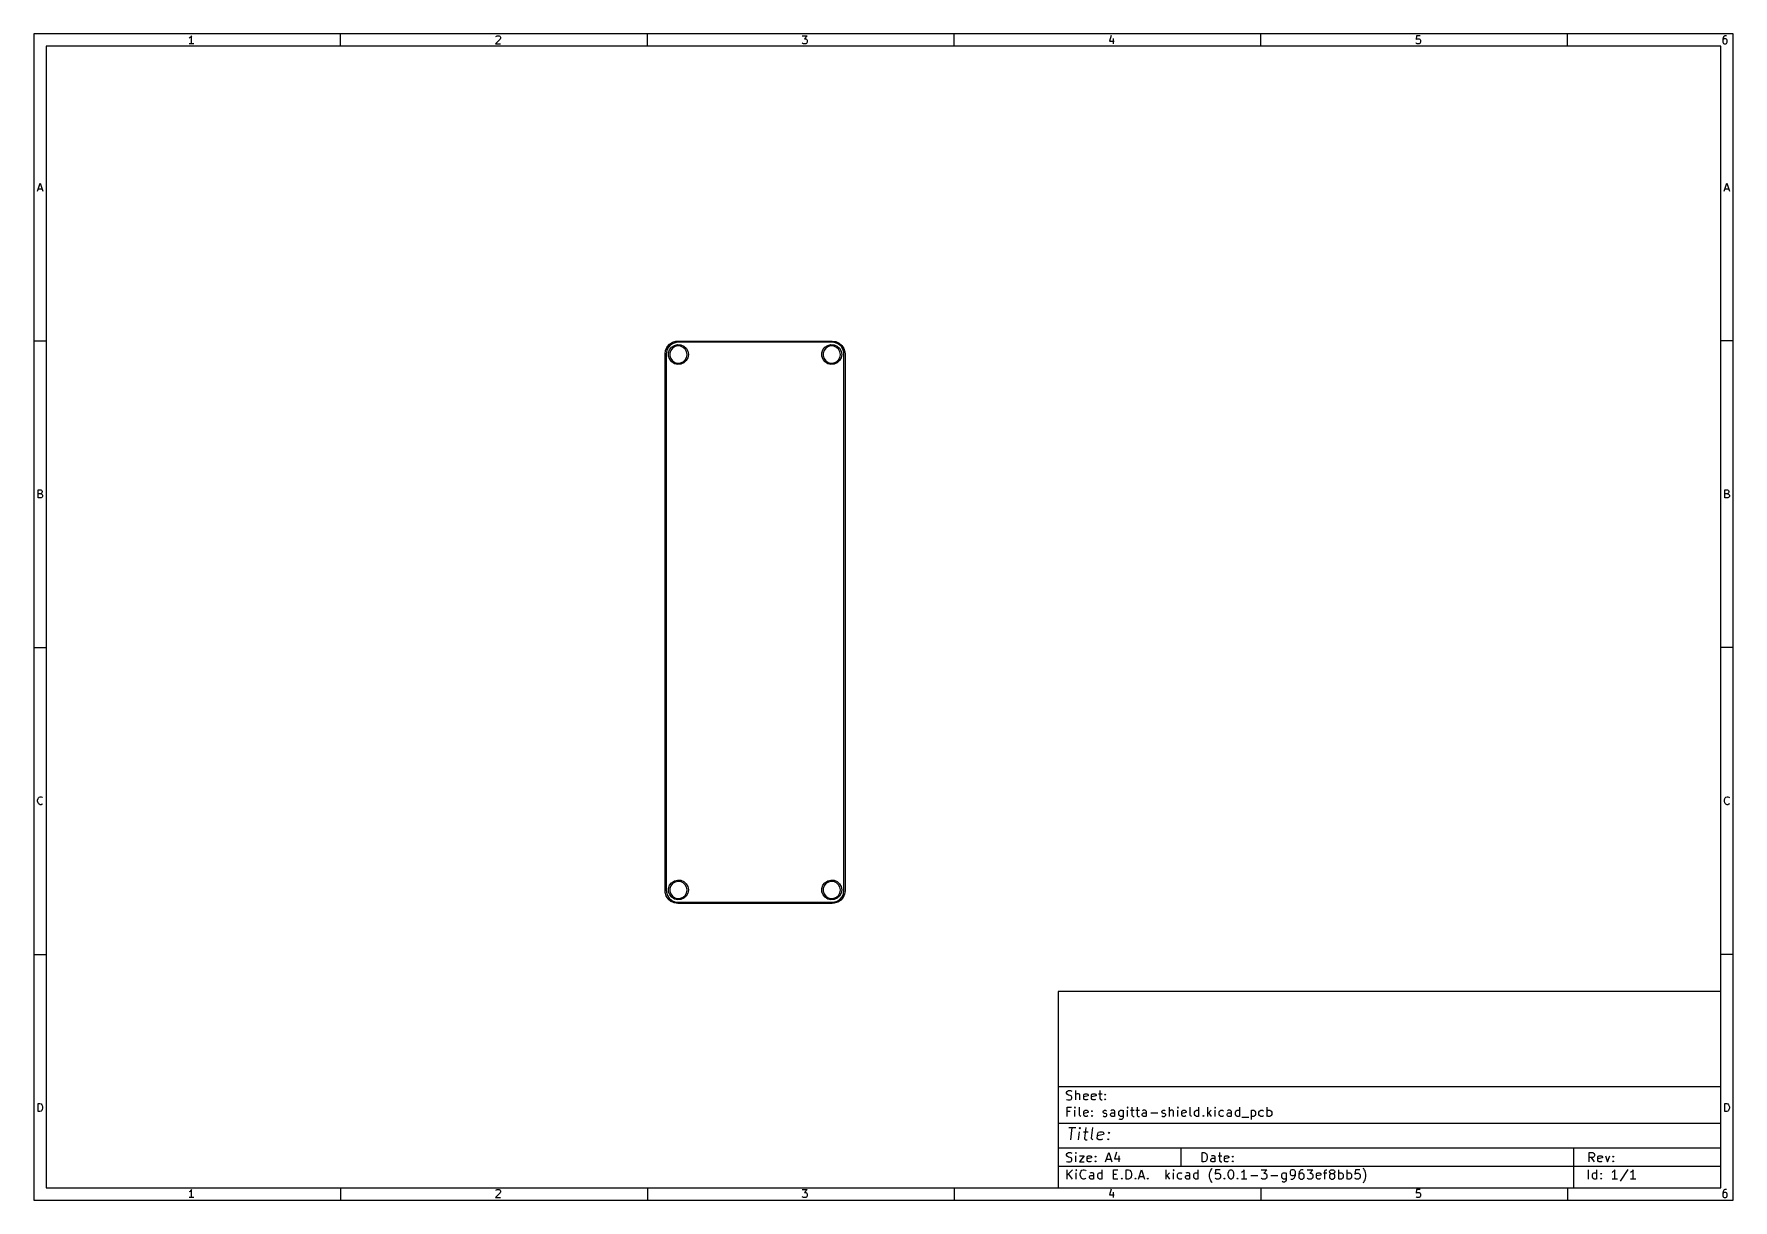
# Model space of a CAD drawing. Extents: x 10 to 287, y -200 to -10.
import ezdxf

# ---------------------------------------------------------------- set-up
doc = ezdxf.new("R2010")
doc.units = 0
doc.header["$MEASUREMENT"] = 0
doc.layers.add('BLACK', color=7, linetype='CONTINUOUS')

msp = doc.modelspace()

# ---------------------------------------------------------------- linework, layer by layer
at = {"layer": 'BLACK', "linetype": 'CONTINUOUS'}
for p, q in [((10, -10), (10, -200.007)), ((287.002, -10), (10, -10)), ((35.4464, -10.5976), (35.3226, -10.6595)), ((35.5702, -10.4738), (35.4464, -10.5976)), ((35.694, -10.2881), (35.5702, -10.4738)), ((35.694, -11.5881), (35.694, -10.2881)), ((60, -12), (60, -10)), ((86.0036, -10.8452), (85.2607, -11.5881)), ((85.3226, -10.4119), (85.3845, -10.35)), ((85.3845, -10.35), (85.5083, -10.2881)), ((85.5083, -10.2881), (85.8179, -10.2881)), ((85.8179, -10.2881), (85.9417, -10.35)), ((85.9417, -10.35), (86.0036, -10.4119)), ((86.0036, -10.4119), (86.0655, -10.5357)), ((86.0655, -10.6595), (86.0036, -10.8452)), ((86.0655, -10.5357), (86.0655, -10.6595)), ((110, -12), (110, -10)), ((135.261, -10.2881), (136.065, -10.2881)), ((136.065, -10.2881), (135.632, -10.7833)), ((135.632, -10.7833), (135.818, -10.7833)), ((135.818, -10.7833), (135.942, -10.8452)), ((135.942, -10.8452), (136.004, -10.9071)), ((136.004, -10.9071), (136.065, -11.031)), ((136.065, -11.031), (136.065, -11.3405)), ((160, -12), (160, -10)), ((185.632, -10.2262), (185.323, -11.1548)), ((185.942, -10.7214), (185.942, -11.5881)), ((210, -12), (210, -10)), ((235.385, -10.2881), (235.323, -10.9071)), ((235.323, -10.9071), (235.385, -10.8452)), ((236.004, -10.2881), (235.385, -10.2881)), ((235.385, -10.8452), (235.508, -10.7833)), ((235.508, -10.7833), (235.818, -10.7833)), ((235.818, -10.7833), (235.942, -10.8452)), ((235.942, -10.8452), (236.004, -10.9071)), ((236.004, -10.9071), (236.065, -11.031)), ((236.065, -11.031), (236.065, -11.3405)), ((260, -12), (260, -10)), ((285.385, -10.5976), (285.323, -10.8452)), ((285.323, -10.8452), (285.323, -11.3405)), ((285.385, -10.9071), (285.323, -11.031)), ((285.508, -10.4119), (285.385, -10.5976)), ((285.446, -10.8452), (285.385, -10.9071)), ((285.57, -10.7833), (285.446, -10.8452)), ((285.57, -10.35), (285.508, -10.4119)), ((285.694, -10.2881), (285.57, -10.35)), ((285.818, -10.7833), (285.57, -10.7833)), ((285.942, -10.2881), (285.694, -10.2881)), ((285.942, -10.8452), (285.818, -10.7833)), ((286.004, -10.9071), (285.942, -10.8452)), ((286.065, -11.031), (286.004, -10.9071)), ((286.065, -11.3405), (286.065, -11.031)), ((287.002, -200.007), (287.002, -10)), ((12, -12), (12, -198.007)), ((285.002, -12), (12, -12)), ((36.0655, -11.5881), (35.3226, -11.5881)), ((85.2607, -11.5881), (86.0655, -11.5881)), ((135.323, -11.5262), (135.261, -11.4643)), ((135.446, -11.5881), (135.323, -11.5262)), ((135.818, -11.5881), (135.446, -11.5881)), ((135.942, -11.5262), (135.818, -11.5881)), ((136.004, -11.4643), (135.942, -11.5262)), ((136.065, -11.3405), (136.004, -11.4643)), ((185.323, -11.1548), (186.127, -11.1548)), ((235.385, -11.5262), (235.323, -11.4643)), ((235.508, -11.5881), (235.385, -11.5262)), ((235.818, -11.5881), (235.508, -11.5881)), ((235.942, -11.5262), (235.818, -11.5881)), ((236.004, -11.4643), (235.942, -11.5262)), ((236.065, -11.3405), (236.004, -11.4643)), ((285.002, -198.007), (285.002, -12)), ((285.323, -11.3405), (285.385, -11.4643)), ((285.385, -11.4643), (285.446, -11.5262)), ((285.446, -11.5262), (285.57, -11.5881)), ((285.57, -11.5881), (285.818, -11.5881)), ((285.818, -11.5881), (285.942, -11.5262)), ((285.942, -11.5262), (286.004, -11.4643)), ((286.004, -11.4643), (286.065, -11.3405)), ((10.5667, -35.5881), (11, -34.2881)), ((10.6905, -35.2167), (11.3095, -35.2167)), ((11, -34.2881), (11.4333, -35.5881)), ((285.569, -35.5881), (286.002, -34.2881)), ((285.693, -35.2167), (286.312, -35.2167)), ((286.002, -34.2881), (286.436, -35.5881)), ((10, -60), (12, -60)), ((113.231, -60.9922), (113.601, -60.5626)), ((113.744, -60.704), (113.392, -61.1119)), ((113.601, -60.5626), (113.602, -60.5617)), ((113.601, -60.5626), (113.601, -60.5626)), ((113.601, -60.5626), (113.601, -60.5626)), ((113.602, -60.5617), (113.613, -60.5529)), ((113.613, -60.5529), (113.623, -60.544)), ((113.623, -60.544), (114.099, -60.2355)), ((114.195, -60.4111), (113.744, -60.704)), ((113.958, -61.0541), (114.4, -60.7585)), ((114.099, -60.2355), (114.1, -60.2349)), ((114.099, -60.2355), (114.099, -60.2355)), ((114.099, -60.2355), (114.099, -60.2355)), ((114.1, -60.2349), (114.112, -60.2293)), ((114.112, -60.2293), (114.124, -60.2236)), ((114.124, -60.2236), (114.668, -60.0612)), ((114.715, -60.2559), (114.195, -60.4111)), ((114.4, -60.7585), (114.915, -60.6222)), ((114.957, -60.8393), (114.511, -60.9501)), ((114.668, -60.0612), (114.669, -60.0608)), ((114.669, -60.0608), (114.679, -60.0594)), ((114.679, -60.0594), (114.689, -60.0572)), ((114.689, -60.0572), (114.98, -60.0356)), ((114.996, -60.235), (114.715, -60.2559)), ((114.915, -60.6222), (115.445, -60.6598)), ((115.415, -60.879), (114.957, -60.8393)), ((114.98, -60.0356), (114.983, -60.035)), ((114.983, -60.035), (140.151, -60.035)), ((140.135, -60.235), (114.996, -60.235)), ((115.836, -61.0649), (115.415, -60.879)), ((115.445, -60.6598), (115.935, -60.8672)), ((115.935, -60.8672), (116.331, -61.2221)), ((138.958, -61.0541), (139.4, -60.7585)), ((139.4, -60.7585), (139.915, -60.6222)), ((139.957, -60.8393), (139.511, -60.9501)), ((139.915, -60.6222), (140.445, -60.6598)), ((140.415, -60.879), (139.957, -60.8393)), ((140.675, -60.3123), (140.135, -60.235)), ((140.151, -60.035), (140.158, -60.0362)), ((140.158, -60.0362), (140.718, -60.1164)), ((140.836, -61.0649), (140.415, -60.879)), ((140.445, -60.6598), (140.935, -60.8672)), ((141.165, -60.5352), (140.675, -60.3123)), ((140.718, -60.1164), (140.718, -60.1164)), ((140.718, -60.1164), (140.718, -60.1164)), ((140.718, -60.1164), (140.719, -60.1166)), ((140.719, -60.1166), (140.732, -60.1205)), ((140.732, -60.1205), (140.745, -60.1244)), ((140.745, -60.1244), (141.261, -60.3591)), ((140.935, -60.8672), (141.331, -61.2221)), ((141.573, -60.8867), (141.165, -60.5352)), ((141.261, -60.3591), (141.261, -60.3591)), ((141.261, -60.3591), (141.261, -60.3591)), ((141.261, -60.3591), (141.262, -60.3596)), ((141.262, -60.3596), (141.273, -60.367)), ((141.273, -60.367), (141.285, -60.3743)), ((141.285, -60.3743), (141.714, -60.7445)), ((141.866, -61.3385), (141.573, -60.8867)), ((141.714, -60.7445), (141.714, -60.7445)), ((141.714, -60.7445), (141.714, -60.7445)), ((141.714, -60.7445), (141.715, -60.7453)), ((141.715, -60.7453), (141.724, -60.7556)), ((141.724, -60.7556), (141.733, -60.7659)), ((141.733, -60.7659), (142.041, -61.2417)), ((287.002, -60), (285.002, -60)), ((112.892, -62.1263), (112.893, -62.1193)), ((112.892, -149.594), (112.892, -62.1263)), ((112.893, -62.1193), (112.973, -61.5595)), ((112.973, -61.5595), (112.974, -61.5583)), ((112.973, -61.5595), (112.973, -61.5595)), ((112.973, -61.5595), (112.973, -61.5595)), ((112.974, -61.5583), (112.978, -61.5453)), ((112.978, -61.5453), (112.981, -61.5323)), ((112.981, -61.5323), (113.216, -61.0161)), ((113.169, -61.602), (113.092, -62.1421)), ((113.092, -62.1421), (113.092, -149.581)), ((113.392, -61.1119), (113.169, -61.602)), ((113.216, -61.0161), (113.217, -61.015)), ((113.216, -61.0161), (113.216, -61.0161)), ((113.216, -61.0161), (113.216, -61.0161)), ((113.217, -61.015), (113.224, -61.0036)), ((113.224, -61.0036), (113.231, -60.9922)), ((113.467, -61.9816), (113.635, -61.477)), ((113.471, -62.5135), (113.467, -61.9816)), ((113.647, -63.0154), (113.471, -62.5135)), ((113.635, -61.477), (113.958, -61.0541)), ((113.977, -63.4332), (113.647, -63.0154)), ((113.688, -61.9943), (113.684, -62.454)), ((113.684, -62.454), (113.83, -62.8901)), ((113.84, -61.5605), (113.688, -61.9943)), ((113.83, -62.8901), (114.109, -63.2556)), ((114.125, -61.1995), (113.84, -61.5605)), ((114.424, -63.7218), (113.977, -63.4332)), ((114.109, -63.2556), (114.491, -63.511)), ((114.511, -60.9501), (114.125, -61.1995)), ((114.491, -63.511), (114.935, -63.6288)), ((114.935, -63.6288), (115.394, -63.5963)), ((115.394, -63.5963), (115.817, -63.4171)), ((115.956, -63.589), (115.47, -63.8041)), ((115.817, -63.4171), (116.16, -63.1103)), ((116.173, -61.3769), (115.836, -61.0649)), ((116.347, -63.2279), (115.956, -63.589)), ((116.16, -63.1103), (116.384, -62.7092)), ((116.392, -61.7815), (116.173, -61.3769)), ((116.331, -61.2221), (116.591, -61.6862)), ((116.6, -62.7597), (116.347, -63.2279)), ((116.384, -62.7092), (116.467, -62.257)), ((116.467, -62.235), (116.392, -61.7815)), ((116.467, -62.257), (116.467, -62.235)), ((116.591, -61.6862), (116.687, -62.2096)), ((116.687, -62.235), (116.6, -62.7597)), ((116.687, -62.2096), (116.687, -62.235)), ((138.467, -61.9816), (138.635, -61.477)), ((138.471, -62.5135), (138.467, -61.9816)), ((138.647, -63.0154), (138.471, -62.5135)), ((138.635, -61.477), (138.958, -61.0541)), ((138.977, -63.4332), (138.647, -63.0154)), ((138.688, -61.9943), (138.684, -62.454)), ((138.684, -62.454), (138.83, -62.8901)), ((138.84, -61.5605), (138.688, -61.9943)), ((138.83, -62.8901), (139.109, -63.2556)), ((139.125, -61.1995), (138.84, -61.5605)), ((139.424, -63.7218), (138.977, -63.4332)), ((139.109, -63.2556), (139.491, -63.511)), ((139.511, -60.9501), (139.125, -61.1995)), ((139.491, -63.511), (139.935, -63.6288)), ((139.935, -63.6288), (140.394, -63.5963)), ((140.394, -63.5963), (140.817, -63.4171)), ((140.956, -63.589), (140.47, -63.8041)), ((140.817, -63.4171), (141.16, -63.1103)), ((141.173, -61.3769), (140.836, -61.0649)), ((141.347, -63.2279), (140.956, -63.589)), ((141.16, -63.1103), (141.384, -62.7092)), ((141.392, -61.7815), (141.173, -61.3769)), ((141.331, -61.2221), (141.591, -61.6862)), ((141.6, -62.7597), (141.347, -63.2279)), ((141.384, -62.7092), (141.467, -62.257)), ((141.467, -62.235), (141.392, -61.7815)), ((141.467, -62.257), (141.467, -62.235)), ((141.591, -61.6862), (141.687, -62.2096)), ((141.687, -62.235), (141.6, -62.7597)), ((141.687, -62.2096), (141.687, -62.235)), ((142.021, -61.8576), (141.866, -61.3385)), ((142.042, -62.1387), (142.021, -61.8576)), ((142.041, -61.2417), (142.041, -61.2417)), ((142.041, -61.2417), (142.041, -61.2417)), ((142.041, -61.2417), (142.042, -61.2427)), ((142.042, -61.2427), (142.048, -61.2551)), ((142.042, -149.578), (142.042, -62.1387)), ((142.048, -61.2551), (142.053, -61.2674)), ((142.053, -61.2674), (142.216, -61.8107)), ((142.216, -61.8107), (142.216, -61.8119)), ((142.216, -61.8119), (142.218, -61.822)), ((142.218, -61.822), (142.22, -61.832)), ((142.22, -61.832), (142.241, -62.1226)), ((142.241, -62.1226), (142.242, -62.1263)), ((142.242, -62.1263), (142.242, -149.594)), ((114.94, -63.85), (114.424, -63.7218)), ((115.47, -63.8041), (114.94, -63.85)), ((139.94, -63.85), (139.424, -63.7218)), ((140.47, -63.8041), (139.94, -63.85)), ((10.6595, -85.5881), (10.6595, -84.2881)), ((10.6595, -84.2881), (11.0929, -84.2881)), ((11.0929, -84.9071), (10.6595, -84.9071)), ((11.1548, -85.5881), (10.6595, -85.5881)), ((11.0929, -84.2881), (11.2167, -84.35)), ((11.2167, -84.8452), (11.0929, -84.9071)), ((11.0929, -84.9071), (11.2786, -84.969)), ((11.2786, -85.5262), (11.1548, -85.5881)), ((11.2167, -84.35), (11.2786, -84.4119)), ((11.2786, -84.7833), (11.2167, -84.8452)), ((11.2786, -84.4119), (11.3405, -84.5357)), ((11.3405, -84.6595), (11.2786, -84.7833)), ((11.2786, -84.969), (11.3405, -85.031)), ((11.3405, -85.4643), (11.2786, -85.5262)), ((11.3405, -84.5357), (11.3405, -84.6595)), ((11.3405, -85.031), (11.4024, -85.1548)), ((11.4024, -85.3405), (11.3405, -85.4643)), ((11.4024, -85.1548), (11.4024, -85.3405)), ((285.662, -85.5881), (285.662, -84.2881)), ((285.662, -84.2881), (286.095, -84.2881)), ((286.095, -84.9071), (285.662, -84.9071)), ((286.157, -85.5881), (285.662, -85.5881)), ((286.095, -84.2881), (286.219, -84.35)), ((286.219, -84.8452), (286.095, -84.9071)), ((286.095, -84.9071), (286.281, -84.969)), ((286.281, -85.5262), (286.157, -85.5881)), ((286.219, -84.35), (286.281, -84.4119)), ((286.281, -84.7833), (286.219, -84.8452)), ((286.281, -84.4119), (286.343, -84.5357)), ((286.343, -84.6595), (286.281, -84.7833)), ((286.281, -84.969), (286.343, -85.031)), ((286.343, -85.4643), (286.281, -85.5262)), ((286.343, -84.5357), (286.343, -84.6595)), ((286.343, -85.031), (286.405, -85.1548)), ((286.405, -85.3405), (286.343, -85.4643)), ((286.405, -85.1548), (286.405, -85.3405)), ((10, -110), (12, -110)), ((287.002, -110), (285.002, -110)), ((10.5976, -134.845), (10.6595, -134.598)), ((10.5976, -135.031), (10.5976, -134.845)), ((10.6595, -135.279), (10.5976, -135.031)), ((10.6595, -134.598), (10.7214, -134.474)), ((10.7214, -135.402), (10.6595, -135.279)), ((10.7214, -134.474), (10.8452, -134.35)), ((10.8452, -135.526), (10.7214, -135.402)), ((10.8452, -134.35), (11.031, -134.288)), ((11.031, -135.588), (10.8452, -135.526)), ((11.031, -134.288), (11.1548, -134.288)), ((11.1548, -135.588), (11.031, -135.588)), ((11.1548, -134.288), (11.3405, -134.35)), ((11.3405, -135.526), (11.1548, -135.588)), ((11.3405, -134.35), (11.4024, -134.412)), ((11.4024, -135.464), (11.3405, -135.526)), ((285.6, -134.845), (285.662, -134.598)), ((285.6, -135.031), (285.6, -134.845)), ((285.662, -135.279), (285.6, -135.031)), ((285.662, -134.598), (285.724, -134.474)), ((285.724, -135.402), (285.662, -135.279)), ((285.724, -134.474), (285.847, -134.35)), ((285.847, -135.526), (285.724, -135.402)), ((285.847, -134.35), (286.033, -134.288)), ((286.033, -135.588), (285.847, -135.526)), ((286.033, -134.288), (286.157, -134.288)), ((286.157, -135.588), (286.033, -135.588)), ((286.157, -134.288), (286.343, -134.35)), ((286.343, -135.526), (286.157, -135.588)), ((286.343, -134.35), (286.405, -134.412)), ((286.405, -135.464), (286.343, -135.526)), ((113.092, -149.581), (113.113, -149.862)), ((113.467, -149.232), (113.635, -148.727)), ((113.471, -149.764), (113.467, -149.232)), ((113.635, -148.727), (113.958, -148.304)), ((113.688, -149.244), (113.684, -149.704)), ((113.84, -148.811), (113.688, -149.244)), ((114.125, -148.45), (113.84, -148.811)), ((113.958, -148.304), (114.4, -148.009)), ((114.511, -148.2), (114.125, -148.45)), ((114.4, -148.009), (114.915, -147.872)), ((114.957, -148.089), (114.511, -148.2)), ((114.915, -147.872), (115.445, -147.91)), ((115.415, -148.129), (114.957, -148.089)), ((115.836, -148.315), (115.415, -148.129)), ((115.445, -147.91), (115.935, -148.117)), ((116.173, -148.627), (115.836, -148.315)), ((115.935, -148.117), (116.331, -148.472)), ((116.392, -149.032), (116.173, -148.627)), ((116.331, -148.472), (116.591, -148.936)), ((116.384, -149.959), (116.467, -149.507)), ((116.467, -149.485), (116.392, -149.032)), ((116.467, -149.507), (116.467, -149.485)), ((116.591, -148.936), (116.687, -149.46)), ((116.687, -149.485), (116.6, -150.01)), ((116.687, -149.46), (116.687, -149.485)), ((138.467, -149.232), (138.635, -148.727)), ((138.471, -149.764), (138.467, -149.232)), ((138.635, -148.727), (138.958, -148.304)), ((138.688, -149.244), (138.684, -149.704)), ((138.84, -148.811), (138.688, -149.244)), ((139.125, -148.45), (138.84, -148.811)), ((138.958, -148.304), (139.4, -148.009)), ((139.511, -148.2), (139.125, -148.45)), ((139.4, -148.009), (139.915, -147.872)), ((139.957, -148.089), (139.511, -148.2)), ((139.915, -147.872), (140.445, -147.91)), ((140.415, -148.129), (139.957, -148.089)), ((140.836, -148.315), (140.415, -148.129)), ((140.445, -147.91), (140.935, -148.117)), ((141.173, -148.627), (140.836, -148.315)), ((140.935, -148.117), (141.331, -148.472)), ((141.392, -149.032), (141.173, -148.627)), ((141.331, -148.472), (141.591, -148.936)), ((141.384, -149.959), (141.467, -149.507)), ((141.467, -149.485), (141.392, -149.032)), ((141.467, -149.507), (141.467, -149.485)), ((141.591, -148.936), (141.687, -149.46)), ((141.687, -149.485), (141.6, -150.01)), ((141.687, -149.46), (141.687, -149.485)), ((141.965, -150.118), (142.042, -149.578)), ((112.893, -149.597), (112.892, -149.594)), ((112.914, -149.888), (112.893, -149.597)), ((112.916, -149.898), (112.914, -149.888)), ((112.918, -149.908), (112.916, -149.898)), ((112.918, -149.909), (112.918, -149.908)), ((113.081, -150.453), (112.918, -149.909)), ((113.086, -150.465), (113.081, -150.453)), ((113.092, -150.477), (113.086, -150.465)), ((113.093, -150.478), (113.092, -150.477)), ((113.401, -150.954), (113.093, -150.478)), ((113.113, -149.862), (113.268, -150.382)), ((113.268, -150.382), (113.561, -150.833)), ((113.41, -150.964), (113.401, -150.954)), ((113.419, -150.975), (113.41, -150.964)), ((113.42, -150.976), (113.419, -150.975)), ((113.849, -151.346), (113.42, -150.976)), ((113.42, -150.976), (113.42, -150.976)), ((113.42, -150.976), (113.42, -150.976)), ((113.647, -150.265), (113.471, -149.764)), ((113.561, -150.833), (113.969, -151.185)), ((113.977, -150.683), (113.647, -150.265)), ((113.684, -149.704), (113.83, -150.14)), ((113.83, -150.14), (114.109, -150.506)), ((113.861, -151.353), (113.849, -151.346)), ((113.872, -151.36), (113.861, -151.353)), ((113.873, -151.361), (113.872, -151.36)), ((114.389, -151.596), (113.873, -151.361)), ((113.873, -151.361), (113.873, -151.361)), ((113.873, -151.361), (113.873, -151.361)), ((113.969, -151.185), (114.459, -151.408)), ((114.424, -150.972), (113.977, -150.683)), ((114.109, -150.506), (114.491, -150.761)), ((114.402, -151.599), (114.389, -151.596)), ((114.415, -151.603), (114.402, -151.599)), ((114.416, -151.604), (114.415, -151.603)), ((114.976, -151.684), (114.416, -151.604)), ((114.416, -151.604), (114.416, -151.604)), ((114.94, -151.1), (114.424, -150.972)), ((114.459, -151.408), (114.999, -151.485)), ((114.491, -150.761), (114.935, -150.879)), ((114.935, -150.879), (115.394, -150.846)), ((115.47, -151.054), (114.94, -151.1)), ((114.983, -151.685), (114.976, -151.684)), ((140.151, -151.685), (114.983, -151.685)), ((114.999, -151.485), (140.138, -151.485)), ((115.394, -150.846), (115.817, -150.667)), ((115.956, -150.839), (115.47, -151.054)), ((115.817, -150.667), (116.16, -150.36)), ((116.347, -150.478), (115.956, -150.839)), ((116.16, -150.36), (116.384, -149.959)), ((116.6, -150.01), (116.347, -150.478)), ((138.647, -150.265), (138.471, -149.764)), ((138.977, -150.683), (138.647, -150.265)), ((138.684, -149.704), (138.83, -150.14)), ((138.83, -150.14), (139.109, -150.506)), ((139.424, -150.972), (138.977, -150.683)), ((139.109, -150.506), (139.491, -150.761)), ((139.94, -151.1), (139.424, -150.972)), ((139.491, -150.761), (139.935, -150.879)), ((139.935, -150.879), (140.394, -150.846)), ((140.47, -151.054), (139.94, -151.1)), ((140.138, -151.485), (140.419, -151.464)), ((140.154, -151.684), (140.151, -151.685)), ((140.445, -151.663), (140.154, -151.684)), ((140.394, -150.846), (140.817, -150.667)), ((140.419, -151.464), (140.939, -151.309)), ((140.455, -151.661), (140.445, -151.663)), ((140.465, -151.659), (140.455, -151.661)), ((140.466, -151.659), (140.465, -151.659)), ((141.01, -151.496), (140.466, -151.659)), ((140.956, -150.839), (140.47, -151.054)), ((140.817, -150.667), (141.16, -150.36)), ((140.939, -151.309), (141.39, -151.016)), ((141.347, -150.478), (140.956, -150.839)), ((141.022, -151.491), (141.01, -151.496)), ((141.034, -151.485), (141.022, -151.491)), ((141.035, -151.484), (141.034, -151.485)), ((141.511, -151.176), (141.035, -151.484)), ((141.16, -150.36), (141.384, -149.959)), ((141.6, -150.01), (141.347, -150.478)), ((141.39, -151.016), (141.742, -150.608)), ((141.521, -151.167), (141.511, -151.176)), ((141.532, -151.158), (141.521, -151.167)), ((141.533, -151.157), (141.532, -151.158)), ((141.903, -150.728), (141.533, -151.157)), ((141.533, -151.157), (141.533, -151.157)), ((141.533, -151.157), (141.533, -151.157)), ((141.742, -150.608), (141.965, -150.118)), ((141.91, -150.716), (141.903, -150.728)), ((141.917, -150.705), (141.91, -150.716)), ((141.918, -150.704), (141.917, -150.705)), ((142.153, -150.188), (141.918, -150.704)), ((141.918, -150.704), (141.918, -150.704)), ((141.918, -150.704), (141.918, -150.704)), ((142.156, -150.175), (142.153, -150.188)), ((142.16, -150.162), (142.156, -150.175)), ((142.161, -150.161), (142.16, -150.162)), ((142.241, -149.601), (142.161, -150.161)), ((142.242, -149.594), (142.241, -149.601)), ((10, -160), (12, -160)), ((287.002, -160), (285.002, -160)), ((177.002, -166.007), (177.002, -198.007)), ((285.002, -166.007), (177.002, -166.007)), ((285.002, -198.007), (285.002, -166.007)), ((177.002, -181.507), (285.002, -181.507)), ((178.363, -182.471), (178.434, -182.329)), ((178.363, -182.614), (178.363, -182.471)), ((178.434, -182.757), (178.363, -182.614)), ((178.434, -182.329), (178.506, -182.257)), ((178.506, -182.829), (178.434, -182.757)), ((178.506, -182.257), (178.649, -182.186)), ((178.649, -182.186), (179.006, -182.186)), ((179.006, -182.186), (179.22, -182.257)), ((179.863, -183.686), (179.863, -182.186)), ((179.934, -182.757), (179.863, -182.829)), ((180.077, -182.686), (179.934, -182.757)), ((180.291, -182.686), (180.077, -182.686)), ((180.434, -182.757), (180.291, -182.686)), ((180.506, -182.9), (180.434, -182.757)), ((181.149, -182.9), (181.22, -182.757)), ((181.22, -182.757), (181.363, -182.686)), ((181.363, -182.686), (181.649, -182.686)), ((181.649, -182.686), (181.791, -182.757)), ((181.791, -182.757), (181.863, -182.9)), ((182.434, -182.9), (182.506, -182.757)), ((182.506, -182.757), (182.649, -182.686)), ((182.649, -182.686), (182.934, -182.686)), ((182.934, -182.686), (183.077, -182.757)), ((183.077, -182.757), (183.149, -182.9)), ((183.577, -182.686), (184.149, -182.686)), ((183.791, -182.186), (183.791, -183.471)), ((184.577, -182.829), (184.649, -182.757)), ((184.649, -182.757), (184.72, -182.829)), ((184.649, -182.757), (184.649, -182.9)), ((10.6595, -185.588), (10.6595, -184.288)), ((10.6595, -184.288), (10.969, -184.288)), ((10.969, -185.588), (10.6595, -185.588)), ((10.969, -184.288), (11.1548, -184.35)), ((11.1548, -185.526), (10.969, -185.588)), ((11.1548, -184.35), (11.2786, -184.474)), ((11.2786, -185.402), (11.1548, -185.526)), ((11.2786, -184.474), (11.3405, -184.598)), ((11.3405, -185.279), (11.2786, -185.402)), ((11.3405, -184.598), (11.4024, -184.845)), ((11.4024, -185.031), (11.3405, -185.279)), ((11.4024, -184.845), (11.4024, -185.031)), ((178.363, -183.614), (178.577, -183.686)), ((178.434, -186.386), (178.434, -184.886)), ((178.434, -184.886), (179.149, -184.886)), ((178.649, -182.9), (178.506, -182.829)), ((178.577, -183.686), (178.934, -183.686)), ((178.934, -182.971), (178.649, -182.9)), ((179.077, -183.043), (178.934, -182.971)), ((178.934, -183.686), (179.077, -183.614)), ((179.149, -183.114), (179.077, -183.043)), ((179.077, -183.614), (179.149, -183.543)), ((179.22, -183.257), (179.149, -183.114)), ((179.149, -183.543), (179.22, -183.4)), ((179.22, -183.4), (179.22, -183.257)), ((179.72, -184.886), (179.649, -184.957)), ((179.649, -184.957), (179.72, -185.029)), ((179.791, -184.957), (179.72, -184.886)), ((179.72, -184.886), (179.72, -185.029)), ((179.72, -185.029), (179.791, -184.957)), ((179.72, -186.386), (179.72, -185.386)), ((180.434, -186.171), (180.434, -184.886)), ((180.506, -183.686), (180.506, -182.9)), ((181.149, -183.471), (181.149, -182.9)), ((181.863, -183.043), (181.149, -183.186)), ((181.22, -183.614), (181.149, -183.471)), ((181.149, -185.6), (181.22, -185.457)), ((181.363, -183.686), (181.22, -183.614)), ((181.22, -185.457), (181.363, -185.386)), ((181.649, -183.686), (181.363, -183.686)), ((181.363, -185.386), (181.649, -185.386)), ((181.791, -183.614), (181.649, -183.686)), ((181.649, -185.386), (181.791, -185.457)), ((181.791, -185.457), (181.863, -185.6)), ((181.863, -182.9), (181.863, -183.043)), ((182.434, -183.471), (182.434, -182.9)), ((183.149, -183.043), (182.434, -183.186)), ((182.506, -183.614), (182.434, -183.471)), ((182.434, -185.529), (182.506, -185.457)), ((182.506, -185.6), (182.434, -185.529)), ((182.649, -183.686), (182.506, -183.614)), ((182.506, -185.457), (182.577, -185.529)), ((182.506, -185.457), (182.506, -185.6)), ((182.577, -185.529), (182.506, -185.6)), ((182.934, -183.686), (182.649, -183.686)), ((183.077, -183.614), (182.934, -183.686)), ((183.149, -182.9), (183.149, -183.043)), ((183.791, -183.471), (183.863, -183.614)), ((183.863, -183.614), (184.006, -183.686)), ((184.006, -183.686), (184.149, -183.686)), ((184.291, -185.6), (184.363, -185.457)), ((184.363, -185.457), (184.506, -185.386)), ((184.506, -185.386), (184.72, -185.386)), ((184.649, -182.9), (184.577, -182.829)), ((184.577, -183.614), (184.649, -183.543)), ((184.649, -183.686), (184.577, -183.614)), ((184.72, -182.829), (184.649, -182.9)), ((184.649, -183.543), (184.72, -183.614)), ((184.649, -183.543), (184.649, -183.686)), ((184.72, -183.614), (184.649, -183.686)), ((184.72, -185.386), (184.863, -185.457)), ((185.72, -185.386), (185.577, -185.457)), ((186.006, -185.386), (185.72, -185.386)), ((186.149, -185.457), (186.006, -185.386)), ((186.22, -185.6), (186.149, -185.457)), ((186.863, -185.671), (186.934, -185.529)), ((186.934, -185.529), (187.006, -185.457)), ((187.006, -185.457), (187.149, -185.386)), ((187.149, -185.386), (187.434, -185.386)), ((187.434, -185.386), (187.577, -185.457)), ((187.577, -185.386), (187.577, -186.6)), ((188.291, -184.886), (188.22, -184.957)), ((188.22, -184.957), (188.291, -185.029)), ((188.363, -184.957), (188.291, -184.886)), ((188.291, -184.886), (188.291, -185.029)), ((188.291, -185.029), (188.363, -184.957)), ((188.291, -186.386), (188.291, -185.386)), ((188.791, -185.386), (189.363, -185.386)), ((189.006, -184.886), (189.006, -186.171)), ((189.649, -185.386), (190.22, -185.386)), ((189.863, -184.886), (189.863, -186.171)), ((190.863, -185.386), (190.72, -185.457)), ((191.149, -185.386), (190.863, -185.386)), ((191.291, -185.457), (191.149, -185.386)), ((191.363, -185.6), (191.291, -185.457)), ((193.863, -185.6), (193.934, -185.457)), ((193.934, -185.457), (194.077, -185.386)), ((194.077, -185.386), (194.291, -185.386)), ((194.291, -185.386), (194.434, -185.457)), ((195.149, -186.386), (195.149, -184.886)), ((195.22, -185.457), (195.149, -185.529)), ((195.363, -185.386), (195.22, -185.457)), ((195.577, -185.386), (195.363, -185.386)), ((195.72, -185.457), (195.577, -185.386)), ((195.791, -185.6), (195.72, -185.457)), ((196.506, -184.886), (196.434, -184.957)), ((196.434, -184.957), (196.506, -185.029)), ((196.577, -184.957), (196.506, -184.886)), ((196.506, -184.886), (196.506, -185.029)), ((196.506, -185.029), (196.577, -184.957)), ((196.506, -186.386), (196.506, -185.386)), ((197.149, -185.6), (197.22, -185.457)), ((197.22, -185.457), (197.363, -185.386)), ((197.363, -185.386), (197.649, -185.386)), ((197.649, -185.386), (197.791, -185.457)), ((197.791, -185.457), (197.863, -185.6)), ((198.506, -186.171), (198.506, -184.886)), ((199.22, -185.671), (199.291, -185.529)), ((199.291, -185.529), (199.363, -185.457)), ((199.363, -185.457), (199.506, -185.386)), ((199.506, -185.386), (199.791, -185.386)), ((199.791, -185.386), (199.934, -185.457)), ((199.934, -186.386), (199.934, -184.886)), ((201.363, -186.386), (201.363, -184.886)), ((201.934, -185.386), (201.363, -185.957)), ((202.577, -184.886), (202.506, -184.957)), ((202.506, -184.957), (202.577, -185.029)), ((202.649, -184.957), (202.577, -184.886)), ((202.577, -184.886), (202.577, -185.029)), ((202.577, -185.029), (202.649, -184.957)), ((202.577, -186.386), (202.577, -185.386)), ((203.22, -185.671), (203.291, -185.529)), ((203.291, -185.529), (203.363, -185.457)), ((203.363, -185.457), (203.506, -185.386)), ((203.506, -185.386), (203.791, -185.386)), ((203.791, -185.386), (203.934, -185.457)), ((204.72, -185.386), (204.577, -185.457)), ((205.006, -185.386), (204.72, -185.386)), ((205.149, -185.457), (205.006, -185.386)), ((205.22, -185.6), (205.149, -185.457)), ((205.863, -185.671), (205.934, -185.529)), ((205.934, -185.529), (206.006, -185.457)), ((206.006, -185.457), (206.149, -185.386)), ((206.149, -185.386), (206.434, -185.386)), ((206.434, -185.386), (206.577, -185.457)), ((206.577, -186.386), (206.577, -184.886)), ((208.434, -185.386), (208.434, -186.886)), ((208.434, -185.457), (208.577, -185.386)), ((208.577, -185.386), (208.863, -185.386)), ((208.863, -185.386), (209.006, -185.457)), ((209.006, -185.457), (209.077, -185.529)), ((209.077, -185.529), (209.149, -185.671)), ((209.72, -185.671), (209.791, -185.529)), ((209.791, -185.529), (209.863, -185.457)), ((209.863, -185.457), (210.006, -185.386)), ((210.006, -185.386), (210.291, -185.386)), ((210.291, -185.386), (210.434, -185.457)), ((211.077, -186.386), (211.077, -184.886)), ((211.077, -185.457), (211.22, -185.386)), ((211.22, -185.386), (211.506, -185.386)), ((211.506, -185.386), (211.649, -185.457)), ((211.649, -185.457), (211.72, -185.529)), ((211.72, -185.529), (211.791, -185.671)), ((285.662, -185.588), (285.662, -184.288)), ((285.662, -184.288), (285.971, -184.288)), ((285.971, -185.588), (285.662, -185.588)), ((285.971, -184.288), (286.157, -184.35)), ((286.157, -185.526), (285.971, -185.588)), ((286.157, -184.35), (286.281, -184.474)), ((286.281, -185.402), (286.157, -185.526)), ((286.281, -184.474), (286.343, -184.598)), ((286.343, -185.279), (286.281, -185.402)), ((286.343, -184.598), (286.405, -184.845)), ((286.405, -185.031), (286.343, -185.279)), ((286.405, -184.845), (286.405, -185.031)), ((177.002, -187.507), (285.002, -187.507)), ((178.934, -185.6), (178.434, -185.6)), ((178.715, -188.212), (179.857, -188.212)), ((179.036, -190.212), (179.286, -188.212)), ((180.524, -188.212), (180.417, -188.307)), ((180.417, -188.307), (180.5, -188.402)), ((180.506, -186.314), (180.434, -186.171)), ((180.524, -188.212), (180.5, -188.402)), ((180.5, -188.402), (180.607, -188.307)), ((180.649, -186.386), (180.506, -186.314)), ((180.607, -188.307), (180.524, -188.212)), ((181.149, -186.171), (181.149, -185.6)), ((181.863, -185.743), (181.149, -185.886)), ((181.22, -186.314), (181.149, -186.171)), ((181.363, -186.386), (181.22, -186.314)), ((181.476, -188.212), (181.262, -189.926)), ((181.649, -186.386), (181.363, -186.386)), ((181.791, -186.314), (181.649, -186.386)), ((181.863, -185.6), (181.863, -185.743)), ((182.405, -189.926), (182.619, -188.212)), ((182.434, -186.314), (182.506, -186.243)), ((182.506, -186.386), (182.434, -186.314)), ((182.506, -186.243), (182.577, -186.314)), ((182.506, -186.243), (182.506, -186.386)), ((182.577, -186.314), (182.506, -186.386)), ((184.291, -185.671), (184.291, -185.6)), ((184.363, -185.814), (184.291, -185.671)), ((184.291, -186.314), (184.434, -186.386)), ((184.506, -185.886), (184.363, -185.814)), ((184.434, -186.386), (184.72, -186.386)), ((184.72, -185.886), (184.506, -185.886)), ((184.863, -185.957), (184.72, -185.886)), ((184.72, -186.386), (184.863, -186.314)), ((184.934, -186.1), (184.863, -185.957)), ((184.863, -186.314), (184.934, -186.171)), ((184.934, -186.171), (184.934, -186.1)), ((185.506, -186.029), (185.577, -185.886)), ((185.506, -186.171), (185.506, -186.029)), ((185.577, -186.314), (185.506, -186.171)), ((185.577, -185.886), (185.72, -185.814)), ((185.72, -186.386), (185.577, -186.314)), ((185.72, -185.814), (186.077, -185.814)), ((186.077, -186.386), (185.72, -186.386)), ((186.077, -185.814), (186.22, -185.743)), ((186.22, -186.314), (186.077, -186.386)), ((186.22, -186.386), (186.22, -185.6)), ((186.863, -186.1), (186.863, -185.671)), ((186.934, -186.243), (186.863, -186.1)), ((187.006, -186.314), (186.934, -186.243)), ((187.077, -186.886), (186.934, -186.814)), ((187.149, -186.386), (187.006, -186.314)), ((187.291, -186.886), (187.077, -186.886)), ((187.434, -186.386), (187.149, -186.386)), ((187.434, -186.814), (187.291, -186.886)), ((187.577, -186.314), (187.434, -186.386)), ((187.506, -186.743), (187.434, -186.814)), ((187.577, -186.6), (187.506, -186.743)), ((189.006, -186.171), (189.077, -186.314)), ((189.077, -186.314), (189.22, -186.386)), ((189.22, -186.386), (189.363, -186.386)), ((189.863, -186.171), (189.934, -186.314)), ((189.934, -186.314), (190.077, -186.386)), ((190.077, -186.386), (190.22, -186.386)), ((190.649, -186.029), (190.72, -185.886)), ((190.649, -186.171), (190.649, -186.029)), ((190.72, -186.314), (190.649, -186.171)), ((190.72, -185.886), (190.863, -185.814)), ((190.863, -186.386), (190.72, -186.314)), ((190.863, -185.814), (191.22, -185.814)), ((191.22, -186.386), (190.863, -186.386)), ((191.22, -185.814), (191.363, -185.743)), ((191.363, -186.314), (191.22, -186.386)), ((191.363, -186.386), (191.363, -185.6)), ((192.077, -185.814), (193.22, -185.814)), ((193.863, -185.671), (193.863, -185.6)), ((193.934, -185.814), (193.863, -185.671)), ((193.863, -186.314), (194.006, -186.386)), ((194.077, -185.886), (193.934, -185.814)), ((194.006, -186.386), (194.291, -186.386)), ((194.291, -185.886), (194.077, -185.886)), ((194.434, -185.957), (194.291, -185.886)), ((194.291, -186.386), (194.434, -186.314)), ((194.506, -186.1), (194.434, -185.957)), ((194.434, -186.314), (194.506, -186.171)), ((194.506, -186.171), (194.506, -186.1)), ((195.791, -186.386), (195.791, -185.6)), ((197.149, -186.171), (197.149, -185.6)), ((197.863, -185.743), (197.149, -185.886)), ((197.22, -186.314), (197.149, -186.171)), ((197.363, -186.386), (197.22, -186.314)), ((197.649, -186.386), (197.363, -186.386)), ((197.791, -186.314), (197.649, -186.386)), ((197.863, -185.6), (197.863, -185.743)), ((198.577, -186.314), (198.506, -186.171)), ((198.72, -186.386), (198.577, -186.314)), ((199.22, -186.1), (199.22, -185.671)), ((199.291, -186.243), (199.22, -186.1)), ((199.363, -186.314), (199.291, -186.243)), ((199.506, -186.386), (199.363, -186.314)), ((199.791, -186.386), (199.506, -186.386)), ((199.934, -186.314), (199.791, -186.386)), ((200.577, -186.314), (200.649, -186.243)), ((200.649, -186.386), (200.577, -186.314)), ((200.649, -186.243), (200.72, -186.314)), ((200.649, -186.243), (200.649, -186.386)), ((200.72, -186.314), (200.649, -186.386)), ((201.506, -185.814), (201.934, -186.386)), ((203.22, -186.1), (203.22, -185.671)), ((203.291, -186.243), (203.22, -186.1)), ((203.363, -186.314), (203.291, -186.243)), ((203.506, -186.386), (203.363, -186.314)), ((203.791, -186.386), (203.506, -186.386)), ((203.934, -186.314), (203.791, -186.386)), ((204.506, -186.029), (204.577, -185.886)), ((204.506, -186.171), (204.506, -186.029)), ((204.577, -186.314), (204.506, -186.171)), ((204.577, -185.886), (204.72, -185.814)), ((204.72, -186.386), (204.577, -186.314)), ((204.72, -185.814), (205.077, -185.814)), ((205.077, -186.386), (204.72, -186.386)), ((205.077, -185.814), (205.22, -185.743)), ((205.22, -186.314), (205.077, -186.386)), ((205.22, -186.386), (205.22, -185.6)), ((205.863, -186.1), (205.863, -185.671)), ((205.934, -186.243), (205.863, -186.1)), ((206.006, -186.314), (205.934, -186.243)), ((206.149, -186.386), (206.006, -186.314)), ((206.434, -186.386), (206.149, -186.386)), ((206.577, -186.314), (206.434, -186.386)), ((206.934, -186.529), (208.077, -186.529)), ((208.577, -186.386), (208.434, -186.314)), ((208.863, -186.386), (208.577, -186.386)), ((209.006, -186.314), (208.863, -186.386)), ((209.077, -186.243), (209.006, -186.314)), ((209.149, -186.1), (209.077, -186.243)), ((209.149, -185.671), (209.149, -186.1)), ((209.72, -186.1), (209.72, -185.671)), ((209.791, -186.243), (209.72, -186.1)), ((209.863, -186.314), (209.791, -186.243)), ((210.006, -186.386), (209.863, -186.314)), ((210.291, -186.386), (210.006, -186.386)), ((210.434, -186.314), (210.291, -186.386)), ((211.22, -186.386), (211.077, -186.314)), ((211.506, -186.386), (211.22, -186.386)), ((211.649, -186.314), (211.506, -186.386)), ((211.72, -186.243), (211.649, -186.314)), ((211.791, -186.1), (211.72, -186.243)), ((211.791, -185.671), (211.791, -186.1)), ((180.274, -190.212), (180.441, -188.879)), ((181.107, -188.879), (181.869, -188.879)), ((181.262, -189.926), (181.334, -190.117)), ((181.334, -190.117), (181.512, -190.212)), ((181.512, -190.212), (181.703, -190.212)), ((182.476, -190.117), (182.405, -189.926)), ((182.655, -190.212), (182.476, -190.117)), ((183.357, -189.926), (183.453, -189.164)), ((183.429, -190.117), (183.357, -189.926)), ((184.381, -189.355), (183.405, -189.545)), ((183.607, -190.212), (183.429, -190.117)), ((183.453, -189.164), (183.572, -188.974)), ((183.572, -188.974), (183.774, -188.879)), ((183.988, -190.212), (183.607, -190.212)), ((183.774, -188.879), (184.155, -188.879)), ((184.191, -190.117), (183.988, -190.212)), ((184.155, -188.879), (184.334, -188.974)), ((184.334, -188.974), (184.405, -189.164)), ((184.405, -189.164), (184.381, -189.355)), ((185.048, -190.117), (185.155, -190.021)), ((185.131, -190.212), (185.048, -190.117)), ((185.155, -190.021), (185.131, -190.212)), ((185.238, -190.117), (185.131, -190.212)), ((185.155, -190.021), (185.238, -190.117)), ((185.179, -189.069), (185.286, -188.974)), ((185.262, -189.164), (185.179, -189.069)), ((185.286, -188.974), (185.262, -189.164)), ((185.369, -189.069), (185.262, -189.164)), ((185.286, -188.974), (185.369, -189.069)), ((177.002, -191.507), (285.002, -191.507)), ((178.363, -192.571), (178.434, -192.429)), ((178.363, -192.714), (178.363, -192.571)), ((178.434, -192.857), (178.363, -192.714)), ((178.363, -193.714), (178.577, -193.786)), ((178.434, -192.429), (178.506, -192.357)), ((178.506, -192.929), (178.434, -192.857)), ((178.506, -192.357), (178.649, -192.286)), ((178.649, -193), (178.506, -192.929)), ((178.577, -193.786), (178.934, -193.786)), ((178.649, -192.286), (179.006, -192.286)), ((178.934, -193.071), (178.649, -193)), ((179.077, -193.143), (178.934, -193.071)), ((178.934, -193.786), (179.077, -193.714)), ((179.006, -192.286), (179.22, -192.357)), ((179.149, -193.214), (179.077, -193.143)), ((179.077, -193.714), (179.149, -193.643)), ((179.22, -193.357), (179.149, -193.214)), ((179.149, -193.643), (179.22, -193.5)), ((179.22, -193.5), (179.22, -193.357)), ((179.863, -192.286), (179.791, -192.357)), ((179.791, -192.357), (179.863, -192.429)), ((179.934, -192.357), (179.863, -192.286)), ((179.863, -192.286), (179.863, -192.429)), ((179.863, -192.429), (179.934, -192.357)), ((179.863, -193.786), (179.863, -192.786)), ((180.434, -192.786), (181.22, -192.786)), ((181.22, -192.786), (180.434, -193.786)), ((180.434, -193.786), (181.22, -193.786)), ((181.72, -193), (181.791, -192.857)), ((181.72, -193.571), (181.72, -193)), ((182.434, -193.143), (181.72, -193.286)), ((181.791, -193.714), (181.72, -193.571)), ((181.791, -192.857), (181.934, -192.786)), ((181.934, -193.786), (181.791, -193.714)), ((181.934, -192.786), (182.22, -192.786)), ((182.22, -193.786), (181.934, -193.786)), ((182.22, -192.786), (182.363, -192.857)), ((182.363, -193.714), (182.22, -193.786)), ((182.363, -192.857), (182.434, -193)), ((182.434, -193), (182.434, -193.143)), ((183.006, -192.929), (183.077, -192.857)), ((183.077, -193), (183.006, -192.929)), ((183.006, -193.714), (183.077, -193.643)), ((183.077, -193.786), (183.006, -193.714)), ((183.077, -192.857), (183.149, -192.929)), ((183.077, -192.857), (183.077, -193)), ((183.149, -192.929), (183.077, -193)), ((183.077, -193.643), (183.149, -193.714)), ((183.077, -193.643), (183.077, -193.786)), ((183.149, -193.714), (183.077, -193.786)), ((184.72, -193.786), (185.22, -192.286)), ((184.863, -193.357), (185.577, -193.357)), ((185.22, -192.286), (185.72, -193.786)), ((186.506, -192.214), (186.149, -193.286)), ((186.149, -193.286), (187.077, -193.286)), ((186.863, -192.786), (186.863, -193.786)), ((197.002, -191.507), (197.002, -194.507)), ((200.434, -193.786), (200.434, -192.286)), ((200.434, -192.286), (200.791, -192.286)), ((200.791, -193.786), (200.434, -193.786)), ((200.791, -192.286), (201.006, -192.357)), ((201.006, -193.714), (200.791, -193.786)), ((201.006, -192.357), (201.149, -192.5)), ((201.149, -193.571), (201.006, -193.714)), ((201.149, -192.5), (201.22, -192.643)), ((201.22, -193.429), (201.149, -193.571)), ((201.22, -192.643), (201.291, -192.929)), ((201.291, -193.143), (201.22, -193.429)), ((201.291, -192.929), (201.291, -193.143)), ((201.863, -193.429), (201.934, -193.286)), ((201.863, -193.571), (201.863, -193.429)), ((201.934, -193.714), (201.863, -193.571)), ((202.077, -192.786), (201.934, -192.857)), ((201.934, -193.286), (202.077, -193.214)), ((202.077, -193.786), (201.934, -193.714)), ((202.363, -192.786), (202.077, -192.786)), ((202.077, -193.214), (202.434, -193.214)), ((202.434, -193.786), (202.077, -193.786)), ((202.506, -192.857), (202.363, -192.786)), ((202.434, -193.214), (202.577, -193.143)), ((202.577, -193.714), (202.434, -193.786)), ((202.577, -193), (202.506, -192.857)), ((202.577, -193.786), (202.577, -193)), ((203.077, -192.786), (203.649, -192.786)), ((203.291, -192.286), (203.291, -193.571)), ((203.291, -193.571), (203.363, -193.714)), ((203.363, -193.714), (203.506, -193.786)), ((203.506, -193.786), (203.649, -193.786)), ((204.077, -193), (204.149, -192.857)), ((204.077, -193.571), (204.077, -193)), ((204.791, -193.143), (204.077, -193.286)), ((204.149, -193.714), (204.077, -193.571)), ((204.149, -192.857), (204.291, -192.786)), ((204.291, -193.786), (204.149, -193.714)), ((204.291, -192.786), (204.577, -192.786)), ((204.577, -193.786), (204.291, -193.786)), ((204.577, -192.786), (204.72, -192.857)), ((204.72, -193.714), (204.577, -193.786)), ((204.72, -192.857), (204.791, -193)), ((204.791, -193), (204.791, -193.143)), ((205.363, -192.929), (205.434, -192.857)), ((205.434, -193), (205.363, -192.929)), ((205.363, -193.714), (205.434, -193.643)), ((205.434, -193.786), (205.363, -193.714)), ((205.434, -192.857), (205.506, -192.929)), ((205.434, -192.857), (205.434, -193)), ((205.506, -192.929), (205.434, -193)), ((205.434, -193.643), (205.506, -193.714)), ((205.434, -193.643), (205.434, -193.786)), ((205.506, -193.714), (205.434, -193.786)), ((261.002, -191.507), (261.002, -198.007)), ((263.554, -193.786), (263.554, -192.286)), ((263.554, -192.286), (264.126, -192.286)), ((264.126, -193.071), (263.554, -193.071)), ((264.411, -193.786), (263.911, -193.071)), ((264.126, -192.286), (264.269, -192.357)), ((264.269, -193), (264.126, -193.071)), ((264.269, -192.357), (264.34, -192.429)), ((264.34, -192.929), (264.269, -193)), ((264.34, -192.429), (264.411, -192.571)), ((264.411, -192.786), (264.34, -192.929)), ((264.411, -192.571), (264.411, -192.786)), ((264.983, -193), (265.054, -192.857)), ((264.983, -193.571), (264.983, -193)), ((265.697, -193.143), (264.983, -193.286)), ((265.054, -193.714), (264.983, -193.571)), ((265.054, -192.857), (265.197, -192.786)), ((265.197, -193.786), (265.054, -193.714)), ((265.197, -192.786), (265.483, -192.786)), ((265.483, -193.786), (265.197, -193.786)), ((265.483, -192.786), (265.626, -192.857)), ((265.626, -193.714), (265.483, -193.786)), ((265.626, -192.857), (265.697, -193)), ((265.697, -193), (265.697, -193.143)), ((266.197, -192.786), (266.554, -193.786)), ((266.554, -193.786), (266.911, -192.786)), ((267.411, -192.929), (267.483, -192.857)), ((267.483, -193), (267.411, -192.929)), ((267.411, -193.714), (267.483, -193.643)), ((267.483, -193.786), (267.411, -193.714)), ((267.483, -192.857), (267.554, -192.929)), ((267.483, -192.857), (267.483, -193)), ((267.554, -192.929), (267.483, -193)), ((267.483, -193.643), (267.554, -193.714)), ((267.483, -193.643), (267.483, -193.786)), ((267.554, -193.714), (267.483, -193.786)), ((177.002, -194.507), (285.002, -194.507)), ((178.434, -196.586), (178.434, -195.086)), ((179.291, -195.086), (178.434, -195.943)), ((179.291, -196.586), (178.649, -195.729)), ((179.934, -195.086), (179.863, -195.157)), ((179.863, -195.157), (179.934, -195.229)), ((180.006, -195.157), (179.934, -195.086)), ((179.934, -195.086), (179.934, -195.229)), ((179.934, -195.229), (180.006, -195.157)), ((179.934, -196.586), (179.934, -195.586)), ((180.577, -195.729), (180.649, -195.443)), ((180.577, -195.943), (180.577, -195.729)), ((180.649, -196.229), (180.577, -195.943)), ((180.649, -195.443), (180.72, -195.3)), ((180.72, -196.371), (180.649, -196.229)), ((180.72, -195.3), (180.863, -195.157)), ((180.863, -196.514), (180.72, -196.371)), ((180.863, -195.157), (181.077, -195.086)), ((181.077, -196.586), (180.863, -196.514)), ((181.077, -195.086), (181.22, -195.086)), ((181.22, -196.586), (181.077, -196.586)), ((181.22, -195.086), (181.434, -195.157)), ((181.434, -196.514), (181.22, -196.586)), ((181.434, -195.157), (181.506, -195.229)), ((181.506, -196.443), (181.434, -196.514)), ((182.077, -196.229), (182.149, -196.086)), ((182.077, -196.371), (182.077, -196.229)), ((182.149, -196.514), (182.077, -196.371)), ((182.291, -195.586), (182.149, -195.657)), ((182.149, -196.086), (182.291, -196.014)), ((182.291, -196.586), (182.149, -196.514)), ((182.577, -195.586), (182.291, -195.586)), ((182.291, -196.014), (182.649, -196.014)), ((182.649, -196.586), (182.291, -196.586)), ((182.72, -195.657), (182.577, -195.586)), ((182.649, -196.014), (182.791, -195.943)), ((182.791, -196.514), (182.649, -196.586)), ((182.791, -195.8), (182.72, -195.657)), ((182.791, -196.586), (182.791, -195.8)), ((183.434, -195.871), (183.506, -195.729)), ((183.434, -196.3), (183.434, -195.871)), ((183.506, -196.443), (183.434, -196.3)), ((183.506, -195.729), (183.577, -195.657)), ((183.577, -196.514), (183.506, -196.443)), ((183.577, -195.657), (183.72, -195.586)), ((183.72, -196.586), (183.577, -196.514)), ((183.72, -195.586), (184.006, -195.586)), ((184.006, -196.586), (183.72, -196.586)), ((184.006, -195.586), (184.149, -195.657)), ((184.149, -196.514), (184.006, -196.586)), ((184.149, -196.586), (184.149, -195.086)), ((186.006, -196.586), (186.006, -195.086)), ((186.006, -195.086), (186.72, -195.086)), ((186.006, -195.8), (186.506, -195.8)), ((186.72, -196.586), (186.006, -196.586)), ((187.291, -196.514), (187.363, -196.443)), ((187.363, -196.586), (187.291, -196.514)), ((187.363, -196.443), (187.434, -196.514)), ((187.363, -196.443), (187.363, -196.586)), ((187.434, -196.514), (187.363, -196.586)), ((188.077, -196.586), (188.077, -195.086)), ((188.077, -195.086), (188.434, -195.086)), ((188.434, -196.586), (188.077, -196.586)), ((188.434, -195.086), (188.649, -195.157)), ((188.649, -196.514), (188.434, -196.586)), ((188.649, -195.157), (188.791, -195.3)), ((188.791, -196.371), (188.649, -196.514)), ((188.791, -195.3), (188.863, -195.443)), ((188.863, -196.229), (188.791, -196.371)), ((188.863, -195.443), (188.934, -195.729)), ((188.934, -195.943), (188.863, -196.229)), ((188.934, -195.729), (188.934, -195.943)), ((189.506, -196.514), (189.577, -196.443)), ((189.577, -196.586), (189.506, -196.514)), ((189.577, -196.443), (189.649, -196.514)), ((189.577, -196.443), (189.577, -196.586)), ((189.649, -196.514), (189.577, -196.586)), ((190.077, -196.586), (190.577, -195.086)), ((190.22, -196.157), (190.934, -196.157)), ((190.577, -195.086), (191.077, -196.586)), ((191.506, -196.514), (191.577, -196.443)), ((191.577, -196.586), (191.506, -196.514)), ((191.577, -196.443), (191.649, -196.514)), ((191.577, -196.443), (191.577, -196.586)), ((191.649, -196.514), (191.577, -196.586)), ((194.577, -196.586), (194.577, -195.086)), ((195.149, -195.586), (194.577, -196.157)), ((194.72, -196.014), (195.149, -196.586)), ((195.791, -195.086), (195.72, -195.157)), ((195.72, -195.157), (195.791, -195.229)), ((195.863, -195.157), (195.791, -195.086)), ((195.791, -195.086), (195.791, -195.229)), ((195.791, -195.229), (195.863, -195.157)), ((195.791, -196.586), (195.791, -195.586)), ((196.434, -195.871), (196.506, -195.729)), ((196.434, -196.3), (196.434, -195.871)), ((196.506, -196.443), (196.434, -196.3)), ((196.506, -195.729), (196.577, -195.657)), ((196.577, -196.514), (196.506, -196.443)), ((196.577, -195.657), (196.72, -195.586)), ((196.72, -196.586), (196.577, -196.514)), ((196.72, -195.586), (197.006, -195.586)), ((197.006, -196.586), (196.72, -196.586)), ((197.006, -195.586), (197.149, -195.657)), ((197.149, -196.514), (197.006, -196.586)), ((197.72, -196.229), (197.791, -196.086)), ((197.72, -196.371), (197.72, -196.229)), ((197.791, -196.514), (197.72, -196.371)), ((197.934, -195.586), (197.791, -195.657)), ((197.791, -196.086), (197.934, -196.014)), ((197.934, -196.586), (197.791, -196.514)), ((198.22, -195.586), (197.934, -195.586)), ((197.934, -196.014), (198.291, -196.014)), ((198.291, -196.586), (197.934, -196.586)), ((198.363, -195.657), (198.22, -195.586)), ((198.291, -196.014), (198.434, -195.943)), ((198.434, -196.514), (198.291, -196.586)), ((198.434, -195.8), (198.363, -195.657)), ((198.434, -196.586), (198.434, -195.8)), ((199.077, -195.871), (199.149, -195.729)), ((199.077, -196.3), (199.077, -195.871)), ((199.149, -196.443), (199.077, -196.3)), ((199.149, -195.729), (199.22, -195.657)), ((199.22, -196.514), (199.149, -196.443)), ((199.22, -195.657), (199.363, -195.586)), ((199.363, -196.586), (199.22, -196.514)), ((199.363, -195.586), (199.649, -195.586)), ((199.649, -196.586), (199.363, -196.586)), ((199.649, -195.586), (199.791, -195.657)), ((199.791, -196.514), (199.649, -196.586)), ((199.791, -196.586), (199.791, -195.086)), ((201.649, -195.871), (201.72, -195.514)), ((201.649, -196.157), (201.649, -195.871)), ((201.72, -196.514), (201.649, -196.157)), ((201.72, -195.514), (201.791, -195.3)), ((201.791, -196.729), (201.72, -196.514)), ((201.791, -195.3), (201.863, -195.157)), ((201.863, -195.157), (202.006, -194.943)), ((202.006, -194.943), (202.077, -194.871)), ((202.649, -195.086), (202.577, -195.8)), ((202.577, -195.8), (202.649, -195.729)), ((202.649, -196.514), (202.577, -196.443)), ((203.363, -195.086), (202.649, -195.086)), ((202.649, -195.729), (202.791, -195.657)), ((202.791, -196.586), (202.649, -196.514)), ((202.791, -195.657), (203.149, -195.657)), ((203.149, -196.586), (202.791, -196.586)), ((203.149, -195.657), (203.291, -195.729)), ((203.291, -196.514), (203.149, -196.586)), ((203.291, -195.729), (203.363, -195.8)), ((203.363, -196.443), (203.291, -196.514)), ((203.363, -195.8), (203.434, -195.943)), ((203.434, -196.3), (203.363, -196.443)), ((203.434, -195.943), (203.434, -196.3)), ((204.006, -196.514), (204.077, -196.443)), ((204.077, -196.586), (204.006, -196.514)), ((204.077, -196.443), (204.149, -196.514)), ((204.077, -196.443), (204.077, -196.586)), ((204.149, -196.514), (204.077, -196.586)), ((204.72, -195.657), (204.791, -195.371)), ((204.72, -196.014), (204.72, -195.657)), ((204.791, -196.3), (204.72, -196.014)), ((204.791, -195.371), (204.863, -195.229)), ((204.863, -196.443), (204.791, -196.3)), ((204.863, -195.229), (204.934, -195.157)), ((204.934, -196.514), (204.863, -196.443)), ((204.934, -195.157), (205.077, -195.086)), ((205.077, -196.586), (204.934, -196.514)), ((205.077, -195.086), (205.22, -195.086)), ((205.22, -196.586), (205.077, -196.586)), ((205.22, -195.086), (205.363, -195.157)), ((205.363, -196.514), (205.22, -196.586)), ((205.363, -195.157), (205.434, -195.229)), ((205.434, -196.443), (205.363, -196.514)), ((205.434, -195.229), (205.506, -195.371)), ((205.506, -196.3), (205.434, -196.443)), ((205.506, -195.371), (205.577, -195.657)), ((205.577, -196.014), (205.506, -196.3)), ((205.577, -195.657), (205.577, -196.014)), ((206.149, -196.514), (206.22, -196.443)), ((206.22, -196.586), (206.149, -196.514)), ((206.22, -196.443), (206.291, -196.514)), ((206.22, -196.443), (206.22, -196.586)), ((206.291, -196.514), (206.22, -196.586)), ((207.006, -195.443), (206.863, -195.514)), ((207.72, -196.586), (206.863, -196.586)), ((207.149, -195.3), (207.006, -195.443)), ((207.291, -195.086), (207.149, -195.3)), ((207.291, -196.586), (207.291, -195.086)), ((208.363, -196.014), (209.506, -196.014)), ((210.077, -195.086), (211.006, -195.086)), ((210.149, -196.514), (210.077, -196.443)), ((210.291, -196.586), (210.149, -196.514)), ((210.72, -196.586), (210.291, -196.586)), ((211.006, -195.086), (210.506, -195.657)), ((210.506, -195.657), (210.72, -195.657)), ((210.72, -195.657), (210.863, -195.729)), ((210.863, -196.514), (210.72, -196.586)), ((210.863, -195.729), (210.934, -195.8)), ((210.934, -196.443), (210.863, -196.514)), ((210.934, -195.8), (211.006, -195.943)), ((211.006, -196.3), (210.934, -196.443)), ((211.006, -195.943), (211.006, -196.3)), ((211.649, -196.014), (212.791, -196.014)), ((213.434, -195.871), (213.506, -195.729)), ((213.434, -196.3), (213.434, -195.871)), ((213.506, -196.443), (213.434, -196.3)), ((213.506, -195.729), (213.577, -195.657)), ((213.577, -196.514), (213.506, -196.443)), ((213.577, -195.657), (213.72, -195.586)), ((213.72, -196.586), (213.577, -196.514)), ((213.72, -195.586), (214.006, -195.586)), ((214.006, -196.586), (213.72, -196.586)), ((214.006, -195.586), (214.149, -195.657)), ((214.149, -196.514), (214.006, -196.586)), ((214.149, -195.586), (214.149, -196.8)), ((214.863, -195.229), (214.791, -195.371)), ((214.791, -195.371), (214.791, -195.729)), ((214.791, -195.729), (214.863, -195.871)), ((214.934, -195.157), (214.863, -195.229)), ((214.863, -195.871), (214.934, -195.943)), ((215.077, -195.086), (214.934, -195.157)), ((214.934, -195.943), (215.077, -196.014)), ((214.934, -196.586), (215.22, -196.586)), ((215.363, -195.086), (215.077, -195.086)), ((215.077, -196.014), (215.363, -196.014)), ((215.22, -196.586), (215.363, -196.514)), ((215.506, -195.157), (215.363, -195.086)), ((215.363, -196.014), (215.506, -195.943)), ((215.363, -196.514), (215.434, -196.443)), ((215.434, -196.443), (215.577, -196.229)), ((215.577, -195.229), (215.506, -195.157)), ((215.506, -195.943), (215.577, -195.871)), ((215.649, -195.371), (215.577, -195.229)), ((215.577, -195.871), (215.649, -195.729)), ((215.577, -196.229), (215.649, -195.943)), ((215.649, -195.943), (215.649, -195.371)), ((216.291, -195.443), (216.22, -195.729)), ((216.22, -195.729), (216.22, -196.3)), ((216.291, -195.8), (216.22, -195.943)), ((216.22, -196.3), (216.291, -196.443)), ((216.434, -195.229), (216.291, -195.443)), ((216.363, -195.729), (216.291, -195.8)), ((216.291, -196.443), (216.363, -196.514)), ((216.506, -195.657), (216.363, -195.729)), ((216.363, -196.514), (216.506, -196.586)), ((216.506, -195.157), (216.434, -195.229)), ((216.649, -195.086), (216.506, -195.157)), ((216.791, -195.657), (216.506, -195.657)), ((216.506, -196.586), (216.791, -196.586)), ((216.934, -195.086), (216.649, -195.086)), ((216.934, -195.729), (216.791, -195.657)), ((216.791, -196.586), (216.934, -196.514)), ((217.006, -195.8), (216.934, -195.729)), ((216.934, -196.514), (217.006, -196.443)), ((217.077, -195.943), (217.006, -195.8)), ((217.006, -196.443), (217.077, -196.3)), ((217.077, -196.3), (217.077, -195.943)), ((217.577, -195.086), (218.506, -195.086)), ((217.649, -196.514), (217.577, -196.443)), ((217.791, -196.586), (217.649, -196.514)), ((218.22, -196.586), (217.791, -196.586)), ((218.506, -195.086), (218.006, -195.657)), ((218.006, -195.657), (218.22, -195.657)), ((218.22, -195.657), (218.363, -195.729)), ((218.363, -196.514), (218.22, -196.586)), ((218.363, -195.729), (218.434, -195.8)), ((218.434, -196.443), (218.363, -196.514)), ((218.434, -195.8), (218.506, -195.943)), ((218.506, -196.3), (218.434, -196.443)), ((218.506, -195.943), (218.506, -196.3)), ((219.077, -195.8), (219.149, -195.657)), ((219.077, -196.371), (219.077, -195.8)), ((219.791, -195.943), (219.077, -196.086)), ((219.149, -196.514), (219.077, -196.371)), ((219.149, -195.657), (219.291, -195.586)), ((219.291, -196.586), (219.149, -196.514)), ((219.291, -195.586), (219.577, -195.586)), ((219.577, -196.586), (219.291, -196.586)), ((219.577, -195.586), (219.72, -195.657)), ((219.72, -196.514), (219.577, -196.586)), ((219.72, -195.657), (219.791, -195.8)), ((219.791, -195.8), (219.791, -195.943)), ((220.22, -195.586), (220.791, -195.586)), ((220.434, -195.3), (220.506, -195.157)), ((220.434, -196.586), (220.434, -195.3)), ((220.506, -195.157), (220.649, -195.086)), ((220.649, -195.086), (220.791, -195.086)), ((221.22, -195.371), (221.291, -195.229)), ((221.22, -195.443), (221.22, -195.371)), ((221.291, -195.586), (221.22, -195.443)), ((221.291, -195.871), (221.22, -196.014)), ((221.22, -196.014), (221.22, -196.3)), ((221.22, -196.3), (221.291, -196.443)), ((221.291, -195.229), (221.363, -195.157)), ((221.363, -195.657), (221.291, -195.586)), ((221.363, -195.8), (221.291, -195.871)), ((221.291, -196.443), (221.363, -196.514)), ((221.363, -195.157), (221.506, -195.086)), ((221.506, -195.729), (221.363, -195.657)), ((221.506, -195.729), (221.363, -195.8)), ((221.363, -196.514), (221.506, -196.586)), ((221.506, -195.086), (221.791, -195.086)), ((221.791, -195.729), (221.506, -195.729)), ((221.506, -196.586), (221.791, -196.586)), ((221.791, -195.086), (221.934, -195.157)), ((221.934, -195.657), (221.791, -195.729)), ((221.934, -195.8), (221.791, -195.729)), ((221.791, -196.586), (221.934, -196.514)), ((221.934, -195.157), (222.006, -195.229)), ((222.006, -195.586), (221.934, -195.657)), ((222.006, -195.871), (221.934, -195.8)), ((221.934, -196.514), (222.006, -196.443)), ((222.006, -195.229), (222.077, -195.371)), ((222.077, -195.443), (222.006, -195.586)), ((222.077, -196.014), (222.006, -195.871)), ((222.006, -196.443), (222.077, -196.3)), ((222.077, -195.371), (222.077, -195.443)), ((222.077, -196.3), (222.077, -196.014)), ((222.72, -196.586), (222.72, -195.086)), ((222.72, -195.657), (222.863, -195.586)), ((222.863, -196.586), (222.72, -196.514)), ((222.863, -195.586), (223.149, -195.586)), ((223.149, -196.586), (222.863, -196.586)), ((223.149, -195.586), (223.291, -195.657)), ((223.291, -196.514), (223.149, -196.586)), ((223.291, -195.657), (223.363, -195.729)), ((223.363, -196.443), (223.291, -196.514)), ((223.363, -195.729), (223.434, -195.871)), ((223.434, -196.3), (223.363, -196.443)), ((223.434, -195.871), (223.434, -196.3)), ((224.077, -196.586), (224.077, -195.086)), ((224.077, -195.657), (224.22, -195.586)), ((224.22, -196.586), (224.077, -196.514)), ((224.22, -195.586), (224.506, -195.586)), ((224.506, -196.586), (224.22, -196.586)), ((224.506, -195.586), (224.649, -195.657)), ((224.649, -196.514), (224.506, -196.586)), ((224.649, -195.657), (224.72, -195.729)), ((224.72, -196.443), (224.649, -196.514)), ((224.72, -195.729), (224.791, -195.871)), ((224.791, -196.3), (224.72, -196.443)), ((224.791, -195.871), (224.791, -196.3)), ((225.434, -195.086), (225.363, -195.8)), ((225.363, -195.8), (225.434, -195.729)), ((225.434, -196.514), (225.363, -196.443)), ((226.149, -195.086), (225.434, -195.086)), ((225.434, -195.729), (225.577, -195.657)), ((225.577, -196.586), (225.434, -196.514)), ((225.577, -195.657), (225.934, -195.657)), ((225.934, -196.586), (225.577, -196.586)), ((225.934, -195.657), (226.077, -195.729)), ((226.077, -196.514), (225.934, -196.586)), ((226.077, -195.729), (226.149, -195.8)), ((226.149, -196.443), (226.077, -196.514)), ((226.149, -195.8), (226.22, -195.943)), ((226.22, -196.3), (226.149, -196.443)), ((226.22, -195.943), (226.22, -196.3)), ((226.791, -194.943), (226.72, -194.871)), ((226.934, -195.157), (226.791, -194.943)), ((227.006, -195.3), (226.934, -195.157)), ((227.077, -195.514), (227.006, -195.3)), ((227.006, -196.729), (227.077, -196.514)), ((227.149, -195.871), (227.077, -195.514)), ((227.077, -196.514), (227.149, -196.157)), ((227.149, -196.157), (227.149, -195.871)), ((263.434, -196.586), (263.434, -195.086)), ((264.077, -195.871), (264.149, -195.729)), ((264.077, -196.3), (264.077, -195.871)), ((264.149, -196.443), (264.077, -196.3)), ((264.149, -195.729), (264.22, -195.657)), ((264.22, -196.514), (264.149, -196.443)), ((264.22, -195.657), (264.363, -195.586)), ((264.363, -196.586), (264.22, -196.514)), ((264.363, -195.586), (264.649, -195.586)), ((264.649, -196.586), (264.363, -196.586)), ((264.649, -195.586), (264.791, -195.657)), ((264.791, -196.514), (264.649, -196.586)), ((264.791, -196.586), (264.791, -195.086)), ((265.434, -195.729), (265.506, -195.657)), ((265.506, -195.8), (265.434, -195.729)), ((265.434, -196.514), (265.506, -196.443)), ((265.506, -196.586), (265.434, -196.514)), ((265.506, -195.657), (265.577, -195.729)), ((265.506, -195.657), (265.506, -195.8)), ((265.577, -195.729), (265.506, -195.8)), ((265.506, -196.443), (265.577, -196.514)), ((265.506, -196.443), (265.506, -196.586)), ((265.577, -196.514), (265.506, -196.586)), ((267.434, -195.443), (267.291, -195.514)), ((268.149, -196.586), (267.291, -196.586)), ((267.577, -195.3), (267.434, -195.443)), ((267.72, -195.086), (267.577, -195.3)), ((267.72, -196.586), (267.72, -195.086)), ((269.863, -195.014), (268.577, -196.943)), ((270.434, -195.443), (270.291, -195.514)), ((271.149, -196.586), (270.291, -196.586)), ((270.577, -195.3), (270.434, -195.443)), ((270.72, -195.086), (270.577, -195.3)), ((270.72, -196.586), (270.72, -195.086)), ((12, -198.007), (285.002, -198.007)), ((35.4464, -198.605), (35.3226, -198.667)), ((35.5702, -198.481), (35.4464, -198.605)), ((35.694, -198.295), (35.5702, -198.481)), ((35.694, -199.595), (35.694, -198.295)), ((60, -198.007), (60, -200.007)), ((86.0036, -198.852), (85.2607, -199.595)), ((85.3226, -198.419), (85.3845, -198.357)), ((85.3845, -198.357), (85.5083, -198.295)), ((85.5083, -198.295), (85.8179, -198.295)), ((85.8179, -198.295), (85.9417, -198.357)), ((85.9417, -198.357), (86.0036, -198.419)), ((86.0036, -198.419), (86.0655, -198.543)), ((86.0655, -198.667), (86.0036, -198.852)), ((86.0655, -198.543), (86.0655, -198.667)), ((110, -198.007), (110, -200.007)), ((135.261, -198.295), (136.065, -198.295)), ((136.065, -198.295), (135.632, -198.791)), ((135.632, -198.791), (135.818, -198.791)), ((135.818, -198.791), (135.942, -198.852)), ((135.942, -198.852), (136.004, -198.914)), ((136.004, -198.914), (136.065, -199.038)), ((136.065, -199.348), (136.004, -199.471)), ((136.065, -199.038), (136.065, -199.348)), ((160, -198.007), (160, -200.007)), ((177.002, -198.007), (285.002, -198.007)), ((185.632, -198.233), (185.323, -199.162)), ((185.323, -199.162), (186.127, -199.162)), ((185.942, -198.729), (185.942, -199.595)), ((201.863, -196.871), (201.791, -196.729)), ((202.006, -197.086), (201.863, -196.871)), ((202.077, -197.157), (202.006, -197.086)), ((210, -198.007), (210, -200.007)), ((213.649, -197.086), (213.506, -197.014)), ((213.863, -197.086), (213.649, -197.086)), ((214.006, -197.014), (213.863, -197.086)), ((214.077, -196.943), (214.006, -197.014)), ((214.149, -196.8), (214.077, -196.943)), ((226.72, -197.157), (226.791, -197.086)), ((226.791, -197.086), (226.934, -196.871)), ((226.934, -196.871), (227.006, -196.729)), ((235.385, -198.295), (235.323, -198.914)), ((235.323, -198.914), (235.385, -198.852)), ((236.004, -198.295), (235.385, -198.295)), ((235.385, -198.852), (235.508, -198.791)), ((235.508, -198.791), (235.818, -198.791)), ((235.818, -198.791), (235.942, -198.852)), ((235.942, -198.852), (236.004, -198.914)), ((236.004, -198.914), (236.065, -199.038)), ((236.065, -199.348), (236.004, -199.471)), ((236.065, -199.038), (236.065, -199.348)), ((260, -198.007), (260, -200.007)), ((285.385, -198.605), (285.323, -198.852)), ((285.323, -198.852), (285.323, -199.348)), ((285.385, -198.914), (285.323, -199.038)), ((285.323, -199.348), (285.385, -199.471)), ((285.508, -198.419), (285.385, -198.605)), ((285.446, -198.852), (285.385, -198.914)), ((285.57, -198.791), (285.446, -198.852)), ((285.57, -198.357), (285.508, -198.419)), ((285.694, -198.295), (285.57, -198.357)), ((285.818, -198.791), (285.57, -198.791)), ((285.942, -198.295), (285.694, -198.295)), ((285.942, -198.852), (285.818, -198.791)), ((286.004, -198.914), (285.942, -198.852)), ((286.065, -199.038), (286.004, -198.914)), ((286.004, -199.471), (286.065, -199.348)), ((286.065, -199.348), (286.065, -199.038)), ((10, -200.007), (287.002, -200.007)), ((36.0655, -199.595), (35.3226, -199.595)), ((85.2607, -199.595), (86.0655, -199.595)), ((135.323, -199.533), (135.261, -199.471)), ((135.446, -199.595), (135.323, -199.533)), ((135.818, -199.595), (135.446, -199.595)), ((135.942, -199.533), (135.818, -199.595)), ((136.004, -199.471), (135.942, -199.533)), ((235.385, -199.533), (235.323, -199.471)), ((235.508, -199.595), (235.385, -199.533)), ((235.818, -199.595), (235.508, -199.595)), ((235.942, -199.533), (235.818, -199.595)), ((236.004, -199.471), (235.942, -199.533)), ((285.385, -199.471), (285.446, -199.533)), ((285.446, -199.533), (285.57, -199.595)), ((285.57, -199.595), (285.818, -199.595)), ((285.818, -199.595), (285.942, -199.533)), ((285.942, -199.533), (286.004, -199.471))]:
    msp.add_line(p, q, dxfattribs=at)

doc.saveas('drawing.dxf')
